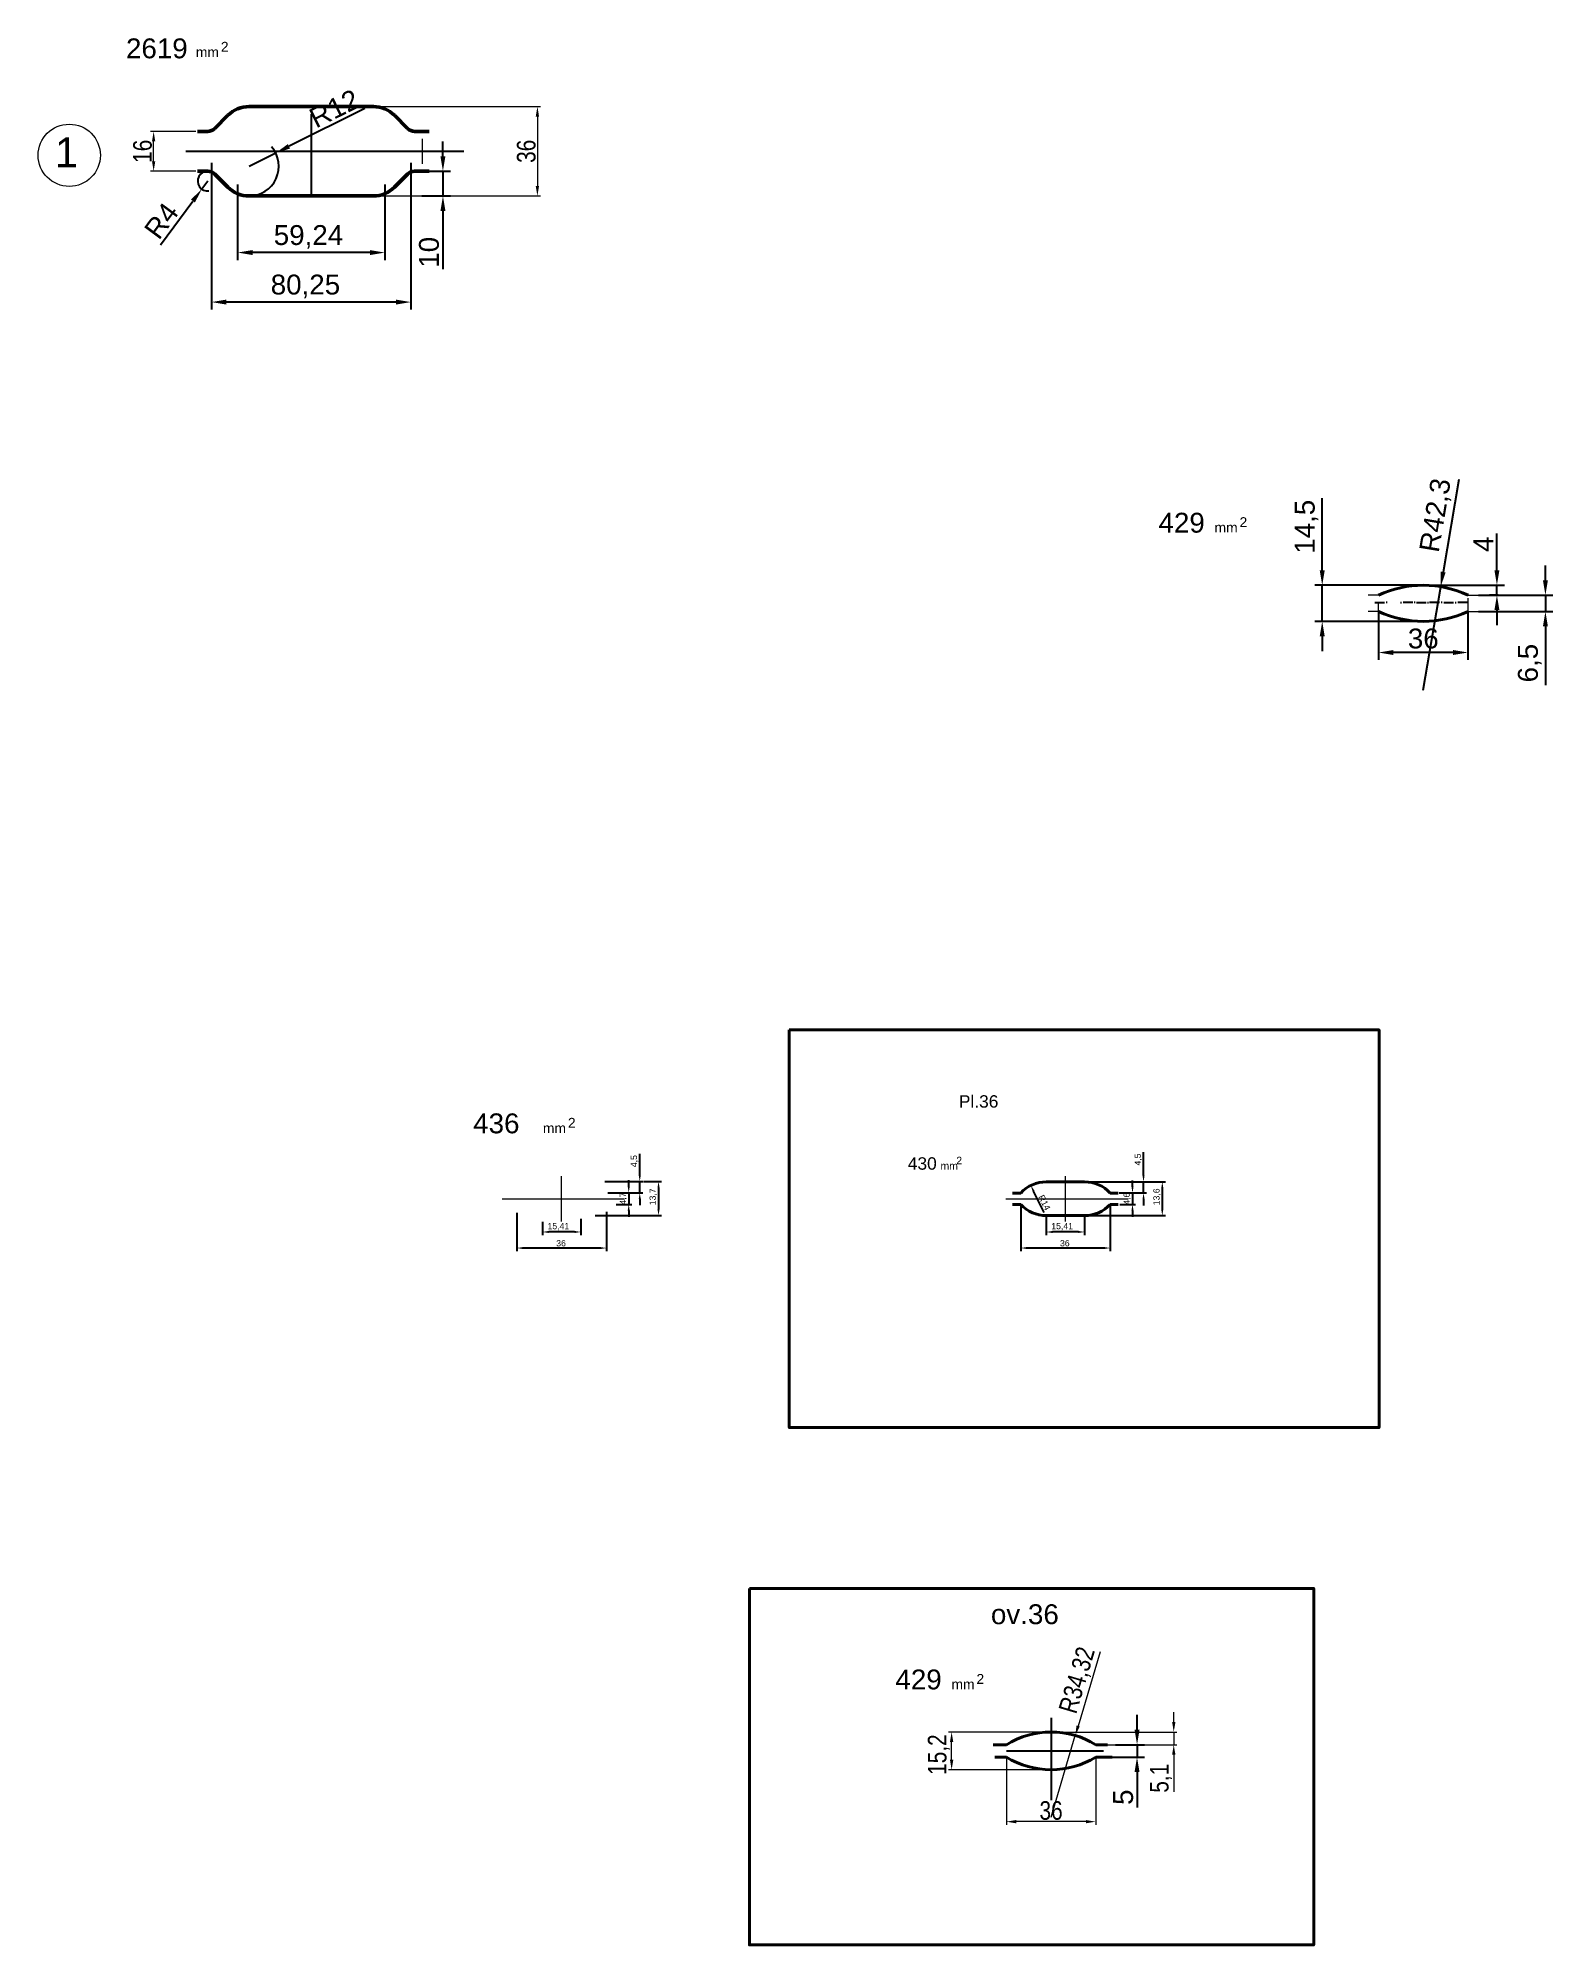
# Model space of a CAD drawing. Header units: millimetres. Extents: x 1526 to 31626, y -4643 to 9189.
# Drawn here: x 7624 to 8234, y 5536 to 6303 of the extents above; entities that cross this region are included whole.
import ezdxf

# ---------------------------------------------------------------- set-up
doc = ezdxf.new("R2010")
doc.units = ezdxf.units.MM
for name, color, linetype, lineweight in [('Main', 1, 'Continuous', 40), ('Quota', 3, 'Continuous', 40), ('контурная', 7, 'Continuous', 50), ('размерные', 7, 'Continuous', 25), ('тонкая', 7, 'Continuous', 20), ('тонкий', 7, 'Continuous', 20), ('图层1', 7, 'Continuous', 30), ('图层2', 1, 'Continuous', 13)]:
    doc.layers.add(name, color=color, linetype=linetype, lineweight=lineweight)
doc.layers.add('осевая', color=4, linetype='Continuous')
doc.styles.add('s1v4', font='arial.ttf', dxfattribs={"height": 4})
doc.styles.add('s2v4', font='arial.ttf', dxfattribs={"height": 8})
doc.styles.add('s3v2.5', font='arial.ttf', dxfattribs={"width": 0.8, "height": 7.5})
doc.styles.get("Standard").update_dxf_attribs({"font": 'arial.ttf'})
doc.dimstyles.new('ISO-25', dxfattribs={"dimtxt": 2.5, "dimasz": 2.5, "dimexe": 1.25, "dimexo": 0.625, "dimtad": 1, "dimtxsty": 'Standard', "dimcen": 2.5, "dimadec": 0, "dimazin": 0, "dimtfac": 1, "dimtmove": 0, "dimatfit": 3, "dimfxl": 1, "dimarcsym": 0})
doc.dimstyles.new('s2v4', dxfattribs={"dimtxt": 8, "dimasz": 6, "dimexe": 3, "dimexo": 0, "dimgap": 1.5, "dimtad": 1, "dimtxsty": 'Standard', "dimcen": 2.5, "dimadec": 0, "dimazin": 0, "dimtfac": 1, "dimtmove": 0, "dimatfit": 3, "dimfxl": 1, "dimarcsym": 0})
doc.dimstyles.new('s2v4$0', dxfattribs={"dimtxt": 8, "dimasz": 6, "dimexe": 3, "dimexo": 0, "dimgap": 1.5, "dimtad": 1, "dimtxsty": 'Standard', "dimcen": 2.5, "dimadec": 0, "dimazin": 0, "dimtfac": 1, "dimtmove": 0, "dimatfit": 3, "dimfxl": 1, "dimarcsym": 0})
doc.dimstyles.new('s3v2.5', dxfattribs={"dimtxt": 7.5, "dimasz": 4, "dimexe": 1.25, "dimexo": 0.625, "dimtad": 1, "dimtxsty": 's3v2.5', "dimcen": 1.5, "dimclrd": 6, "dimclre": 256, "dimclrt": 1, "dimadec": 0, "dimazin": 0, "dimtfac": 1, "dimtmove": 0, "dimatfit": 3, "dimfxl": 1, "dimlwd": -1, "dimlwe": -1, "dimarcsym": 0})

msp = doc.modelspace()

# ---------------------------------------------------------------- texts
at = {"layer": 'размерные', "style": 's2v4'}
msp.add_text('Pl.36', height=5, dxfattribs=at).set_placement((7994.6187, 5872.83846))
at = {"layer": 'тонкая'}
for s, height, style, p in [('2619', 8, 's2v4', (7659.28693, 6295.36646)), ('mm', 4, 's1v4', (7687.41125, 6295.83991)), ('2', 4, 's1v4', (7697.48121, 6297.98446)), ('429', 8, 's2v4', (8075.00191, 6104.36846)), ('mm', 4, 's1v4', (8097.55753, 6104.43075)), ('2', 4, 's1v4', (8107.6275, 6106.5753)), ('436', 8, 's2v4', (7799.07423, 5862.50789)), ('2', 4, 's1v4', (7837.2101, 5864.71473)), ('mm', 4, 's1v4', (7827.14013, 5862.57018)), ('430', 5, 's2v4', (7974.06534, 5847.85236)), ('2', 3, 's1v4', (7993.60275, 5850.05921)), ('mm', 3, 's1v4', (7987.2396, 5847.91466)), ('ov.36', 8, 's2v4', (8007.5336, 5664.86062)), ('429', 8, 's2v4', (7969.07892, 5638.59481)), ('2', 4, 's1v4', (8001.70451, 5640.80165)), ('mm', 4, 's1v4', (7991.63454, 5638.65711))]:
    msp.add_text(s, height=height, dxfattribs=dict(at, style=style)).set_placement(p)
at = {"layer": 'тонкий', "style": 's1v4'}
msp.add_text('1', height=12, dxfattribs=at).set_placement((7630.691, 6251.51678))

# ---------------------------------------------------------------- blocks, each defined once
blk = doc.blocks.new('*D915')
at = {"color": 0, "lineweight": -2, "transparency": 16777216}
for p, q in [((8064.53, 5840.97), (8064.53, 5843.47)), ((8059.42, 5838.47), (8065.78, 5838.47)), ((8064.53, 5838.47), (8064.53, 5833.87)), ((8059.42, 5833.87), (8065.78, 5833.87)), ((8064.53, 5831.37), (8064.53, 5828.87))]:
    blk.add_line(p, q, dxfattribs=at)
at = {"color": 0, "transparency": 16777216}
for points in [[(8064.11, 5840.97), (8064.95, 5840.97), (8064.53, 5838.47)], [(8064.11, 5831.37), (8064.95, 5831.37), (8064.53, 5833.87)]]:
    blk.add_solid(points, dxfattribs=at)
at = {"layer": 'Defpoints', "color": 0, "transparency": 16777216}
for p in [(8058.8, 5838.47), (8058.8, 5833.87), (8064.53, 5833.87)]:
    blk.add_point(p, dxfattribs=at)
at = {"color": 0, "lineweight": 13, "transparency": 16777216, "insert": (8062.4, 5836.17), "char_height": 2.5, "attachment_point": 5, "rotation": 90}
blk.add_mtext('4,6', dxfattribs=at)
blk = doc.blocks.new('*D913')
at = {"color": 0, "lineweight": -2, "transparency": 16777216}
for p, q in [((8068.98, 5845.47), (8068.98, 5854.91)), ((8045.24, 5842.97), (8070.23, 5842.97)), ((8068.98, 5838.47), (8068.98, 5842.97)), ((8059.21, 5838.47), (8070.23, 5838.47)), ((8068.98, 5835.97), (8068.98, 5833.47))]:
    blk.add_line(p, q, dxfattribs=at)
at = {"color": 0, "transparency": 16777216}
for points in [[(8068.56, 5845.47), (8069.4, 5845.47), (8068.98, 5842.97)], [(8068.56, 5835.97), (8069.4, 5835.97), (8068.98, 5838.47)]]:
    blk.add_solid(points, dxfattribs=at)
at = {"layer": 'Defpoints', "color": 0, "transparency": 16777216}
for p in [(8044.61, 5842.97), (8068.98, 5842.97), (8058.59, 5838.47)]:
    blk.add_point(p, dxfattribs=at)
at = {"color": 0, "lineweight": 13, "transparency": 16777216, "insert": (8066.86, 5851.95), "char_height": 2.5, "attachment_point": 5, "rotation": 90}
blk.add_mtext('4,5', dxfattribs=at)
blk = doc.blocks.new('*D914')
at = {"color": 0, "lineweight": -2, "transparency": 16777216}
for p, q in [((8070.33, 5842.97), (8077.78, 5842.97)), ((8076.53, 5840.47), (8076.53, 5831.87)), ((8045.42, 5829.37), (8077.78, 5829.37))]:
    blk.add_line(p, q, dxfattribs=at)
at = {"color": 0, "transparency": 16777216}
for points in [[(8076.11, 5840.47), (8076.95, 5840.47), (8076.53, 5842.97)], [(8076.11, 5831.87), (8076.95, 5831.87), (8076.53, 5829.37)]]:
    blk.add_solid(points, dxfattribs=at)
at = {"layer": 'Defpoints', "color": 0, "transparency": 16777216}
for p in [(8069.71, 5842.97), (8044.8, 5829.37), (8076.53, 5829.37)]:
    blk.add_point(p, dxfattribs=at)
at = {"color": 0, "lineweight": 13, "transparency": 16777216, "insert": (8074.4, 5836.92), "char_height": 2.5, "attachment_point": 5, "rotation": 90}
blk.add_mtext('13,6', dxfattribs=at)
blk = doc.blocks.new('*D916')
at = {"color": 0, "lineweight": -2, "transparency": 16777216}
for p, q in [((8029.83, 5828.74), (8029.83, 5821.52)), ((8045.24, 5828.74), (8045.24, 5821.52)), ((8042.74, 5822.77), (8032.33, 5822.77))]:
    blk.add_line(p, q, dxfattribs=at)
at = {"color": 0, "transparency": 16777216}
for points in [[(8032.33, 5823.19), (8032.33, 5822.36), (8029.83, 5822.77)], [(8042.74, 5823.19), (8042.74, 5822.36), (8045.24, 5822.77)]]:
    blk.add_solid(points, dxfattribs=at)
at = {"layer": 'Defpoints', "color": 0, "transparency": 16777216}
for p in [(8029.83, 5829.37), (8045.24, 5829.37), (8029.83, 5822.77)]:
    blk.add_point(p, dxfattribs=at)
at = {"color": 0, "lineweight": 13, "transparency": 16777216, "insert": (8036.21, 5824.9), "char_height": 2.5, "attachment_point": 5}
blk.add_mtext('15,41', dxfattribs=at)
blk = doc.blocks.new('*D917')
at = {"color": 0, "lineweight": -2, "transparency": 16777216}
for p, q in [((8019.53, 5833.24), (8019.53, 5815.06)), ((8055.54, 5833.24), (8055.54, 5815.06)), ((8053.04, 5816.31), (8022.03, 5816.31))]:
    blk.add_line(p, q, dxfattribs=at)
at = {"color": 0, "transparency": 16777216}
for points in [[(8022.03, 5816.72), (8022.03, 5815.89), (8019.53, 5816.31)], [(8053.04, 5816.72), (8053.04, 5815.89), (8055.54, 5816.31)]]:
    blk.add_solid(points, dxfattribs=at)
at = {"layer": 'Defpoints', "color": 0, "transparency": 16777216}
for p in [(8019.53, 5833.87), (8055.54, 5833.87), (8019.53, 5816.31)]:
    blk.add_point(p, dxfattribs=at)
at = {"color": 0, "lineweight": 13, "transparency": 16777216, "insert": (8037.29, 5818.21), "char_height": 2.5, "attachment_point": 5}
blk.add_mtext('36', dxfattribs=at)
blk = doc.blocks.new('*D918')
at = {"color": 0, "lineweight": -2, "transparency": 16777216}
blk.add_line((8029.02, 5830.57), (8024.69, 5839.27), dxfattribs=at)
at = {"color": 0, "transparency": 16777216}
blk.add_solid([(8025.07, 5839.45), (8024.32, 5839.08), (8023.58, 5841.5)], dxfattribs=at)
at = {"layer": 'Defpoints', "color": 0, "transparency": 16777216}
for p in [(8023.58, 5841.5), (8029.81, 5828.97)]:
    blk.add_point(p, dxfattribs=at)
at = {"color": 0, "lineweight": 13, "transparency": 16777216, "insert": (8029.1, 5834.63), "char_height": 2.5, "attachment_point": 5, "rotation": 296.42739}
blk.add_mtext('R14', dxfattribs=at)
blk = doc.blocks.new('*D961')
at = {"layer": 'Defpoints', "color": 0, "transparency": 16777216}
for p in [(8031.75, 5621.43), (8049.75, 5616.33), (8081.14, 5616.33)]:
    blk.add_point(p, dxfattribs=at)
at = {"layer": 'тонкая', "color": 6, "transparency": 16777216}
for p, q in [((8081.14, 5625.43), (8081.14, 5629.43)), ((8081.14, 5621.43), (8081.14, 5616.33)), ((8081.14, 5612.33), (8081.14, 5597.31))]:
    blk.add_line(p, q, dxfattribs=at)
at = {"layer": 'тонкая', "transparency": 16777216}
for p, q in [((8032.37, 5621.43), (8082.39, 5621.43)), ((8050.37, 5616.33), (8082.39, 5616.33))]:
    blk.add_line(p, q, dxfattribs=at)
at = {"layer": 'тонкая', "color": 6, "transparency": 16777216}
for points in [[(8080.48, 5625.43), (8081.81, 5625.43), (8081.14, 5621.43)], [(8080.48, 5612.33), (8081.81, 5612.33), (8081.14, 5616.33)]]:
    blk.add_solid(points, dxfattribs=at)
at = {"layer": 'тонкая', "color": 1, "transparency": 16777216, "insert": (8076.01, 5602.82), "char_height": 7.5, "attachment_point": 5, "rotation": 90, "style": 's3v2.5'}
blk.add_mtext('5,1', dxfattribs=at)
blk = doc.blocks.new('*D962')
at = {"layer": 'Defpoints', "color": 0, "transparency": 16777216}
for p in [(7991.71, 5621.43), (8031.75, 5621.43), (8031.75, 5606.23)]:
    blk.add_point(p, dxfattribs=at)
at = {"layer": 'тонкая', "transparency": 16777216}
for p, q in [((8031.12, 5621.43), (7990.46, 5621.43)), ((8031.12, 5606.23), (7990.46, 5606.23))]:
    blk.add_line(p, q, dxfattribs=at)
at = {"layer": 'тонкая', "color": 6, "transparency": 16777216}
blk.add_line((7991.71, 5610.23), (7991.71, 5617.43), dxfattribs=at)
for points in [[(7991.04, 5617.43), (7992.38, 5617.43), (7991.71, 5621.43)], [(7991.04, 5610.23), (7992.38, 5610.23), (7991.71, 5606.23)]]:
    blk.add_solid(points, dxfattribs=at)
at = {"layer": 'тонкая', "color": 1, "transparency": 16777216, "insert": (7986.58, 5612.33), "char_height": 7.5, "attachment_point": 5, "rotation": 90, "style": 's3v2.5'}
blk.add_mtext('15,2', dxfattribs=at)
blk = doc.blocks.new('*D963')
at = {"layer": 'Defpoints', "color": 0, "transparency": 16777216}
for p in [(8013.75, 5611.33), (8049.75, 5611.33), (8013.75, 5585.33)]:
    blk.add_point(p, dxfattribs=at)
at = {"layer": 'тонкая', "transparency": 16777216}
for p, q in [((8013.75, 5610.7), (8013.75, 5584.08)), ((8049.75, 5610.7), (8049.75, 5584.08))]:
    blk.add_line(p, q, dxfattribs=at)
at = {"layer": 'тонкая', "color": 6, "transparency": 16777216}
blk.add_line((8045.75, 5585.33), (8017.75, 5585.33), dxfattribs=at)
for points in [[(8017.75, 5585.99), (8017.75, 5584.66), (8013.75, 5585.33)], [(8045.75, 5585.99), (8045.75, 5584.66), (8049.75, 5585.33)]]:
    blk.add_solid(points, dxfattribs=at)
at = {"layer": 'тонкая', "color": 1, "transparency": 16777216, "insert": (8031.75, 5589.78), "char_height": 7.5, "attachment_point": 5, "style": 's3v2.5'}
blk.add_mtext('36', dxfattribs=at)
blk = doc.blocks.new('*D964')
at = {"layer": 'Defpoints', "color": 0, "transparency": 16777216}
for p in [(8041.5, 5620.01), (8031.75, 5587.11)]:
    blk.add_point(p, dxfattribs=at)
at = {"layer": 'тонкая', "color": 6, "transparency": 16777216}
for p, q in [((8051.5, 5653.74), (8042.64, 5623.85)), ((8031.75, 5587.11), (8041.5, 5620.01))]:
    blk.add_line(p, q, dxfattribs=at)
blk.add_solid([(8042, 5624.04), (8043.28, 5623.66), (8041.5, 5620.01)], dxfattribs=at)
at = {"layer": 'тонкая', "color": 1, "transparency": 16777216, "insert": (8042.72, 5642.17), "char_height": 7.5, "attachment_point": 5, "rotation": 73.48446, "style": 's3v2.5'}
blk.add_mtext('R34,32', dxfattribs=at)
blk = doc.blocks.new('*D965')
at = {"layer": 'Defpoints', "color": 0, "transparency": 16777216}
for p in [(8057.65, 5616.33), (8056.39, 5611.33), (8066.36, 5611.33)]:
    blk.add_point(p, dxfattribs=at)
at = {"layer": 'размерные', "color": 0, "lineweight": -2, "transparency": 16777216}
for p, q in [((8066.36, 5622.33), (8066.36, 5628.33)), ((8057.65, 5616.33), (8069.36, 5616.33)), ((8066.36, 5616.33), (8066.36, 5611.33)), ((8056.39, 5611.33), (8069.36, 5611.33)), ((8066.36, 5605.33), (8066.36, 5591.02))]:
    blk.add_line(p, q, dxfattribs=at)
at = {"layer": 'размерные', "color": 0, "transparency": 16777216}
for points in [[(8065.36, 5622.33), (8067.36, 5622.33), (8066.36, 5616.33)], [(8065.36, 5605.33), (8067.36, 5605.33), (8066.36, 5611.33)]]:
    blk.add_solid(points, dxfattribs=at)
at = {"layer": 'размерные', "color": 0, "transparency": 16777216, "insert": (8060.79, 5595.17), "char_height": 8, "attachment_point": 5, "rotation": 90}
blk.add_mtext('5', dxfattribs=at)
blk = doc.blocks.new('*D968')
at = {"color": 0, "lineweight": -2, "transparency": 16777216}
for p, q in [((7861.7, 5841.07), (7861.7, 5843.57)), ((7856, 5838.57), (7862.95, 5838.57)), ((7861.7, 5838.57), (7861.7, 5833.87)), ((7856.59, 5833.87), (7862.95, 5833.87)), ((7861.7, 5831.37), (7861.7, 5828.87))]:
    blk.add_line(p, q, dxfattribs=at)
at = {"color": 0, "transparency": 16777216}
for points in [[(7861.28, 5841.07), (7862.11, 5841.07), (7861.7, 5838.57)], [(7861.28, 5831.37), (7862.11, 5831.37), (7861.7, 5833.87)]]:
    blk.add_solid(points, dxfattribs=at)
at = {"layer": 'Defpoints', "color": 0, "transparency": 16777216}
for p in [(7855.38, 5838.57), (7855.97, 5833.87), (7861.7, 5833.87)]:
    blk.add_point(p, dxfattribs=at)
at = {"color": 0, "lineweight": 13, "transparency": 16777216, "insert": (7859.58, 5836.22), "char_height": 2.5, "attachment_point": 5, "rotation": 90}
blk.add_mtext('4,7', dxfattribs=at)
blk = doc.blocks.new('*D966')
at = {"color": 0, "lineweight": -2, "transparency": 16777216}
for p, q in [((7866.15, 5845.57), (7866.15, 5854.26)), ((7852.14, 5843.07), (7867.4, 5843.07)), ((7866.15, 5838.57), (7866.15, 5843.07)), ((7853.33, 5838.57), (7867.4, 5838.57)), ((7866.15, 5836.07), (7866.15, 5833.57))]:
    blk.add_line(p, q, dxfattribs=at)
at = {"color": 0, "transparency": 16777216}
for points in [[(7865.73, 5845.57), (7866.56, 5845.57), (7866.15, 5843.07)], [(7865.73, 5836.07), (7866.56, 5836.07), (7866.15, 5838.57)]]:
    blk.add_solid(points, dxfattribs=at)
at = {"layer": 'Defpoints', "color": 0, "transparency": 16777216}
for p in [(7851.51, 5843.07), (7866.15, 5843.07), (7852.7, 5838.57)]:
    blk.add_point(p, dxfattribs=at)
at = {"color": 0, "lineweight": 13, "transparency": 16777216, "insert": (7864.03, 5851.3), "char_height": 2.5, "attachment_point": 5, "rotation": 90}
blk.add_mtext('4,5', dxfattribs=at)
blk = doc.blocks.new('*D967')
at = {"color": 0, "lineweight": -2, "transparency": 16777216}
for p, q in [((7867.64, 5843.07), (7874.95, 5843.07)), ((7873.7, 5840.57), (7873.7, 5831.87)), ((7848.23, 5829.37), (7874.95, 5829.37))]:
    blk.add_line(p, q, dxfattribs=at)
at = {"color": 0, "transparency": 16777216}
for points in [[(7873.28, 5840.57), (7874.12, 5840.57), (7873.7, 5843.07)], [(7873.28, 5831.87), (7874.12, 5831.87), (7873.7, 5829.37)]]:
    blk.add_solid(points, dxfattribs=at)
at = {"layer": 'Defpoints', "color": 0, "transparency": 16777216}
for p in [(7867.02, 5843.07), (7847.6, 5829.37), (7873.7, 5829.37)]:
    blk.add_point(p, dxfattribs=at)
at = {"color": 0, "lineweight": 13, "transparency": 16777216, "insert": (7871.57, 5836.92), "char_height": 2.5, "attachment_point": 5, "rotation": 90}
blk.add_mtext('13,7', dxfattribs=at)
blk = doc.blocks.new('*D969')
at = {"color": 0, "lineweight": -2, "transparency": 16777216}
for p, q in [((7842.4, 5828.12), (7842.4, 5821.52)), ((7826.99, 5826.81), (7826.99, 5821.52)), ((7839.9, 5822.77), (7829.49, 5822.77))]:
    blk.add_line(p, q, dxfattribs=at)
at = {"color": 0, "transparency": 16777216}
for points in [[(7829.49, 5823.19), (7829.49, 5822.36), (7826.99, 5822.77)], [(7839.9, 5823.19), (7839.9, 5822.36), (7842.4, 5822.77)]]:
    blk.add_solid(points, dxfattribs=at)
at = {"layer": 'Defpoints', "color": 0, "transparency": 16777216}
for p in [(7826.99, 5827.44), (7842.4, 5828.74), (7826.99, 5822.77)]:
    blk.add_point(p, dxfattribs=at)
at = {"color": 0, "lineweight": 13, "transparency": 16777216, "insert": (7833.38, 5824.9), "char_height": 2.5, "attachment_point": 5}
blk.add_mtext('15,41', dxfattribs=at)
blk = doc.blocks.new('*D970')
at = {"color": 0, "lineweight": -2, "transparency": 16777216}
for p, q in [((7816.7, 5830.53), (7816.7, 5815.06)), ((7852.7, 5830.93), (7852.7, 5815.06)), ((7850.2, 5816.31), (7819.2, 5816.31))]:
    blk.add_line(p, q, dxfattribs=at)
at = {"color": 0, "transparency": 16777216}
for points in [[(7819.2, 5816.72), (7819.2, 5815.89), (7816.7, 5816.31)], [(7850.2, 5816.72), (7850.2, 5815.89), (7852.7, 5816.31)]]:
    blk.add_solid(points, dxfattribs=at)
at = {"layer": 'Defpoints', "color": 0, "transparency": 16777216}
for p in [(7816.7, 5831.16), (7852.7, 5831.55), (7816.7, 5816.31)]:
    blk.add_point(p, dxfattribs=at)
at = {"color": 0, "lineweight": 13, "transparency": 16777216, "insert": (7834.46, 5818.21), "char_height": 2.5, "attachment_point": 5}
blk.add_mtext('36', dxfattribs=at)
blk = doc.blocks.new('*D608')
at = {"layer": 'Defpoints', "color": 0, "transparency": 16777216}
for p in [(7693.72, 6253.32), (7773.98, 6253.32), (7693.72, 6197.21)]:
    blk.add_point(p, dxfattribs=at)
at = {"layer": 'тонкий', "color": 0, "lineweight": -2, "transparency": 16777216}
for p, q in [((7693.72, 6253.32), (7693.72, 6194.21)), ((7773.98, 6253.32), (7773.98, 6194.21)), ((7767.98, 6197.21), (7699.72, 6197.21))]:
    blk.add_line(p, q, dxfattribs=at)
at = {"layer": 'тонкий', "color": 0, "transparency": 16777216}
for points in [[(7699.72, 6198.21), (7699.72, 6196.21), (7693.72, 6197.21)], [(7767.98, 6198.21), (7767.98, 6196.21), (7773.98, 6197.21)]]:
    blk.add_solid(points, dxfattribs=at)
at = {"layer": 'тонкий', "color": 0, "transparency": 16777216, "insert": (7731.54, 6203.52), "char_height": 8, "attachment_point": 5}
blk.add_mtext('80,25', dxfattribs=at)
blk = doc.blocks.new('*D609')
at = {"layer": 'Defpoints', "color": 0, "transparency": 16777216}
for p in [(7704.23, 6244.54), (7763.47, 6244.54), (7704.23, 6217.14)]:
    blk.add_point(p, dxfattribs=at)
at = {"layer": 'тонкий', "color": 0, "lineweight": -2, "transparency": 16777216}
for p, q in [((7704.23, 6244.54), (7704.23, 6214.14)), ((7763.47, 6244.54), (7763.47, 6214.14)), ((7757.47, 6217.14), (7710.23, 6217.14))]:
    blk.add_line(p, q, dxfattribs=at)
at = {"layer": 'тонкий', "color": 0, "transparency": 16777216}
for points in [[(7710.23, 6218.14), (7710.23, 6216.14), (7704.23, 6217.14)], [(7757.47, 6218.14), (7757.47, 6216.14), (7763.47, 6217.14)]]:
    blk.add_solid(points, dxfattribs=at)
at = {"layer": 'тонкий', "color": 0, "transparency": 16777216, "insert": (7732.76, 6223.45), "char_height": 8, "attachment_point": 5}
blk.add_mtext('59,24', dxfattribs=at)
blk = doc.blocks.new('*D610')
at = {"layer": 'Defpoints', "color": 0, "transparency": 16777216}
for p in [(7781.42, 6249.92), (7786.9, 6249.92), (7778.42, 6239.92)]:
    blk.add_point(p, dxfattribs=at)
at = {"layer": 'тонкий', "color": 0, "lineweight": -2, "transparency": 16777216}
for p, q in [((7786.9, 6255.92), (7786.9, 6261.92)), ((7781.42, 6249.92), (7789.9, 6249.92)), ((7786.9, 6249.92), (7786.9, 6239.92)), ((7778.42, 6239.92), (7789.9, 6239.92)), ((7786.9, 6233.92), (7786.9, 6210.41))]:
    blk.add_line(p, q, dxfattribs=at)
at = {"layer": 'тонкий', "color": 0, "transparency": 16777216}
for points in [[(7785.9, 6255.92), (7787.9, 6255.92), (7786.9, 6249.92)], [(7785.9, 6233.92), (7787.9, 6233.92), (7786.9, 6239.92)]]:
    blk.add_solid(points, dxfattribs=at)
at = {"layer": 'тонкий', "color": 0, "transparency": 16777216, "insert": (7781.32, 6217.25), "char_height": 8, "attachment_point": 5, "rotation": 90}
blk.add_mtext('10', dxfattribs=at)
blk = doc.blocks.new('*D611')
at = {"layer": 'Defpoints', "color": 0, "transparency": 16777216}
for p in [(7708.82, 6251.92), (7719.57, 6257.26)]:
    blk.add_point(p, dxfattribs=at)
at = {"layer": 'тонкий', "color": 0, "lineweight": -2, "transparency": 16777216}
for p, q in [((7755.49, 6275.12), (7724.94, 6259.93)), ((7708.82, 6251.92), (7719.57, 6257.26))]:
    blk.add_line(p, q, dxfattribs=at)
blk.add_arc((7708.82, 6251.92), 12, 270, 40.75536, dxfattribs=at)
at = {"layer": 'тонкий', "color": 0, "transparency": 16777216}
blk.add_solid([(7724.49, 6260.83), (7725.39, 6259.04), (7719.57, 6257.26)], dxfattribs=at)
at = {"layer": 'тонкий', "color": 0, "transparency": 16777216, "insert": (7743.17, 6275.16), "char_height": 8, "attachment_point": 5, "rotation": 26.43141}
blk.add_mtext('R12', dxfattribs=at)
blk = doc.blocks.new('*D612')
at = {"layer": 'Defpoints', "color": 0, "transparency": 16777216}
for p in [(7689.82, 6242.71), (7692.19, 6245.92)]:
    blk.add_point(p, dxfattribs=at)
at = {"layer": 'тонкий', "color": 0, "lineweight": -2, "transparency": 16777216}
for p, q in [((7692.19, 6245.92), (7689.82, 6242.71)), ((7673.25, 6220.3), (7686.25, 6237.88))]:
    blk.add_line(p, q, dxfattribs=at)
blk.add_arc((7692.19, 6245.92), 4, 90, 276.48939, dxfattribs=at)
at = {"layer": 'тонкий', "color": 0, "transparency": 16777216}
blk.add_solid([(7685.44, 6238.48), (7687.05, 6237.29), (7689.82, 6242.71)], dxfattribs=at)
at = {"layer": 'тонкий', "color": 0, "transparency": 16777216, "insert": (7673.54, 6229.95), "char_height": 8, "attachment_point": 5, "rotation": 53.51756}
blk.add_mtext('R4', dxfattribs=at)
blk = doc.blocks.new('*D613')
at = {"layer": 'Defpoints', "color": 0, "transparency": 16777216}
for p in [(7757.41, 6275.92), (7753.48, 6239.92), (7824.94, 6239.92)]:
    blk.add_point(p, dxfattribs=at)
at = {"layer": 'тонкая', "transparency": 16777216}
for p, q in [((7758.03, 6275.92), (7826.19, 6275.92)), ((7754.11, 6239.92), (7826.19, 6239.92))]:
    blk.add_line(p, q, dxfattribs=at)
at = {"layer": 'тонкая', "color": 6, "transparency": 16777216}
blk.add_line((7824.94, 6271.92), (7824.94, 6243.92), dxfattribs=at)
for points in [[(7824.27, 6271.92), (7825.6, 6271.92), (7824.94, 6275.92)], [(7824.27, 6243.92), (7825.6, 6243.92), (7824.94, 6239.92)]]:
    blk.add_solid(points, dxfattribs=at)
at = {"layer": 'тонкая', "color": 1, "transparency": 16777216, "insert": (7820.48, 6257.92), "char_height": 7.5, "attachment_point": 5, "rotation": 90, "style": 's3v2.5'}
blk.add_mtext('36', dxfattribs=at)
blk = doc.blocks.new('*D614')
at = {"layer": 'Defpoints', "color": 0, "transparency": 16777216}
for p in [(7670.42, 6265.92), (7688.08, 6265.92), (7688.08, 6249.92)]:
    blk.add_point(p, dxfattribs=at)
at = {"layer": 'тонкая', "transparency": 16777216}
for p, q in [((7687.46, 6265.92), (7669.17, 6265.92)), ((7687.46, 6249.92), (7669.17, 6249.92))]:
    blk.add_line(p, q, dxfattribs=at)
at = {"layer": 'тонкая', "color": 6, "transparency": 16777216}
blk.add_line((7670.42, 6253.92), (7670.42, 6261.92), dxfattribs=at)
for points in [[(7669.75, 6261.92), (7671.09, 6261.92), (7670.42, 6265.92)], [(7669.75, 6253.92), (7671.09, 6253.92), (7670.42, 6249.92)]]:
    blk.add_solid(points, dxfattribs=at)
at = {"layer": 'тонкая', "color": 1, "transparency": 16777216, "insert": (7665.97, 6257.92), "char_height": 7.5, "attachment_point": 5, "rotation": 90, "style": 's3v2.5'}
blk.add_mtext('16', dxfattribs=at)
blk = doc.blocks.new('*D615')
at = {"layer": 'Defpoints', "color": 0, "transparency": 16777216}
for p in [(8203.85, 6079.16), (8203.85, 6072.66), (8230.78, 6072.66)]:
    blk.add_point(p, dxfattribs=at)
at = {"layer": 'тонкий', "color": 0, "lineweight": -2, "transparency": 16777216}
for p, q in [((8230.78, 6085.16), (8230.78, 6091.16)), ((8203.85, 6079.16), (8233.78, 6079.16)), ((8230.78, 6079.16), (8230.78, 6072.66)), ((8203.85, 6072.66), (8233.78, 6072.66)), ((8230.78, 6066.66), (8230.78, 6042.99))]:
    blk.add_line(p, q, dxfattribs=at)
at = {"layer": 'тонкий', "color": 0, "transparency": 16777216}
for points in [[(8229.78, 6085.16), (8231.78, 6085.16), (8230.78, 6079.16)], [(8229.78, 6066.66), (8231.78, 6066.66), (8230.78, 6072.66)]]:
    blk.add_solid(points, dxfattribs=at)
at = {"layer": 'тонкий', "color": 0, "transparency": 16777216, "insert": (8224.47, 6051.83), "char_height": 8, "attachment_point": 5, "rotation": 90}
blk.add_mtext('6,5', dxfattribs=at)
blk = doc.blocks.new('*D617')
at = {"layer": 'Defpoints', "color": 0, "transparency": 16777216}
for p in [(8163.61, 6072.5), (8199.61, 6072.5), (8163.61, 6056.1)]:
    blk.add_point(p, dxfattribs=at)
at = {"layer": 'тонкий', "color": 0, "lineweight": -2, "transparency": 16777216}
for p, q in [((8163.61, 6072.5), (8163.61, 6053.1)), ((8199.61, 6072.5), (8199.61, 6053.1)), ((8193.61, 6056.1), (8169.61, 6056.1))]:
    blk.add_line(p, q, dxfattribs=at)
at = {"layer": 'тонкий', "color": 0, "transparency": 16777216}
for points in [[(8169.61, 6057.1), (8169.61, 6055.1), (8163.61, 6056.1)], [(8193.61, 6057.1), (8193.61, 6055.1), (8199.61, 6056.1)]]:
    blk.add_solid(points, dxfattribs=at)
at = {"layer": 'тонкий', "color": 0, "transparency": 16777216, "insert": (8181.61, 6061.69), "char_height": 8, "attachment_point": 5}
blk.add_mtext('36', dxfattribs=at)
blk = doc.blocks.new('*D618')
at = {"layer": 'Defpoints', "color": 0, "transparency": 16777216}
for p in [(8140.92, 6083.18), (8181.61, 6083.18), (8181.61, 6068.64)]:
    blk.add_point(p, dxfattribs=at)
at = {"layer": 'тонкий', "color": 0, "lineweight": -2, "transparency": 16777216}
for p, q in [((8140.92, 6089.18), (8140.92, 6118.27)), ((8181.61, 6083.18), (8137.92, 6083.18)), ((8140.92, 6068.64), (8140.92, 6083.18)), ((8181.61, 6068.64), (8137.92, 6068.64)), ((8140.92, 6062.64), (8140.92, 6056.64))]:
    blk.add_line(p, q, dxfattribs=at)
at = {"layer": 'тонкий', "color": 0, "transparency": 16777216}
for points in [[(8139.92, 6089.18), (8141.92, 6089.18), (8140.92, 6083.18)], [(8139.92, 6062.64), (8141.92, 6062.64), (8140.92, 6068.64)]]:
    blk.add_solid(points, dxfattribs=at)
at = {"layer": 'тонкий', "color": 0, "transparency": 16777216, "insert": (8134.62, 6106.72), "char_height": 8, "attachment_point": 5, "rotation": 90}
blk.add_mtext('14,5', dxfattribs=at)
blk = doc.blocks.new('*D616')
at = {"layer": 'Defpoints', "color": 0, "transparency": 16777216}
for p in [(8188.62, 6082.6), (8181.61, 6040.88)]:
    blk.add_point(p, dxfattribs=at)
at = {"layer": 'тонкий', "color": 0, "lineweight": -2, "transparency": 16777216}
for p, q in [((8195.86, 6125.73), (8189.61, 6088.51)), ((8181.61, 6040.88), (8188.62, 6082.6))]:
    blk.add_line(p, q, dxfattribs=at)
at = {"layer": 'тонкий', "color": 0, "transparency": 16777216}
blk.add_solid([(8188.62, 6088.68), (8190.6, 6088.35), (8188.62, 6082.6)], dxfattribs=at)
at = {"layer": 'тонкий', "color": 0, "transparency": 16777216, "insert": (8187.03, 6111.27), "char_height": 8, "attachment_point": 5, "rotation": 80.47089}
blk.add_mtext('R42,3', dxfattribs=at)
blk = doc.blocks.new('*D647')
at = {"layer": 'Defpoints', "color": 0, "transparency": 16777216}
for p in [(8181.61, 6083.18), (8211.26, 6079.16), (8211.72, 6079.16)]:
    blk.add_point(p, dxfattribs=at)
at = {"layer": 'тонкий', "color": 0, "lineweight": -2, "transparency": 16777216}
for p, q in [((8211.26, 6089.18), (8211.26, 6103.96)), ((8181.61, 6083.18), (8214.26, 6083.18)), ((8211.26, 6079.16), (8211.26, 6083.18)), ((8211.72, 6079.16), (8208.26, 6079.16)), ((8211.26, 6073.16), (8211.26, 6067.16))]:
    blk.add_line(p, q, dxfattribs=at)
at = {"layer": 'тонкий', "color": 0, "transparency": 16777216}
for points in [[(8210.26, 6089.18), (8212.26, 6089.18), (8211.26, 6083.18)], [(8210.26, 6073.16), (8212.26, 6073.16), (8211.26, 6079.16)]]:
    blk.add_solid(points, dxfattribs=at)
at = {"layer": 'тонкий', "color": 0, "transparency": 16777216, "insert": (8205.76, 6099.69), "char_height": 8, "attachment_point": 5, "rotation": 90}
blk.add_mtext('4', dxfattribs=at)

# ---------------------------------------------------------------- dimensions: what is measured, and where the dimension line sits
at = {"lineweight": 13}
for base, p1, p2, picture, middle in [((7866.14775, 5843.06698), (7852.70319, 5838.56698), (7851.51369, 5843.06698), '*D966', (7866.14775, 5851.30031)), ((8068.97986, 5842.96698), (8058.58954, 5838.46698), (8044.61296, 5842.96698), '*D913', (8068.97986, 5851.94859)), ((7873.69889, 5829.36698), (7867.01821, 5843.06698), (7847.60179, 5829.36698), '*D967', (7873.69889, 5836.92056)), ((7861.69796, 5833.86698), (7855.3799, 5838.56698), (7855.96732, 5833.86698), '*D968', (7861.69796, 5836.21698)), ((8076.531, 5829.36698), (8069.70861, 5842.96698), (8044.79884, 5829.36698), '*D914', (8076.531, 5836.92056)), ((8064.53007, 5833.86698), (8058.79943, 5838.46698), (8058.79943, 5833.86698), '*D915', (8064.53007, 5836.16698))]:
    dim = msp.add_linear_dim(base=base, p1=p1, p2=p2, angle=90, dimstyle='ISO-25', dxfattribs=at)
    dim.commit()
    dim.dimension.update_dxf_attribs({"geometry": picture, "text_midpoint": middle, "dimtype": 160})
dim = msp.add_radius_dim(center=(8029.81182, 5828.96698), mpoint=(8023.58094, 5841.50396), dimstyle='ISO-25', dxfattribs=at)
dim.commit()
dim.dimension.update_dxf_attribs({"geometry": '*D918', "text_midpoint": (8027.41149, 5833.79662), "dimtype": 164})
for base, p1, p2, picture, middle in [((7816.69623, 5816.30627), (7852.70319, 5831.55228), (7816.69623, 5831.15511), '*D970', (7834.4599, 5816.30627)), ((8019.52834, 5816.30627), (8055.5353, 5833.86698), (8019.52834, 5833.86698), '*D917', (8037.29201, 5816.30627))]:
    dim = msp.add_linear_dim(base=base, p1=p1, p2=p2, dimstyle='ISO-25', override={"dimdec": 0}, dxfattribs=at)
    dim.commit()
    dim.dimension.update_dxf_attribs({"geometry": picture, "text_midpoint": middle, "dimtype": 160})
for base, p1, p2, picture, middle in [((7826.99471, 5822.7735), (7842.40471, 5828.74198), (7826.99471, 5827.43537), '*D969', (7833.38117, 5822.7735)), ((8029.82682, 5822.7735), (8045.23682, 5829.36698), (8029.82682, 5829.36698), '*D916', (8036.21328, 5822.7735))]:
    dim = msp.add_linear_dim(base=base, p1=p1, p2=p2, dimstyle='ISO-25', dxfattribs=at)
    dim.commit()
    dim.dimension.update_dxf_attribs({"geometry": picture, "text_midpoint": middle, "dimtype": 160})
at = {"layer": 'размерные'}
dim = msp.add_linear_dim(base=(8066.36296, 5611.32654), p1=(8057.64723, 5616.32654), p2=(8056.38945, 5611.32654), angle=90, dimstyle='s2v4$0', dxfattribs=at)
dim.commit()
dim.dimension.update_dxf_attribs({"geometry": '*D965', "text_midpoint": (8060.79475, 5595.17443)})
at = {"layer": 'тонкая'}
for base, p1, p2, picture, middle in [((7824.93694, 6239.92229), (7757.40972, 6275.92229), (7753.48228, 6239.92229), '*D613', (7820.48009, 6257.92229)), ((7670.4211, 6265.92229), (7688.08121, 6249.92229), (7688.08121, 6265.92229), '*D614', (7665.9668, 6257.92229)), ((8081.14306, 5616.32654), (8031.74889, 5621.42634), (8049.74889, 5616.32654), '*D961', (8076.01089, 5602.81887))]:
    dim = msp.add_linear_dim(base=base, p1=p1, p2=p2, angle=90, dimstyle='s3v2.5', dxfattribs=at)
    dim.commit()
    dim.dimension.update_dxf_attribs({"geometry": picture, "text_midpoint": middle})
dim = msp.add_radius_dim(center=(8031.74889, 5587.11047), mpoint=(8041.50404, 5620.01056), dimstyle='s3v2.5', dxfattribs=at)
dim.commit()
dim.dimension.update_dxf_attribs({"geometry": '*D964', "text_midpoint": (8042.7208, 5642.16766)})
dim = msp.add_linear_dim(base=(7991.70904, 5621.42634), p1=(8031.74889, 5606.22675), p2=(8031.74889, 5621.42634), angle=90, dimstyle='s3v2.5', dxfattribs=at)
dim.commit()
dim.dimension.update_dxf_attribs({"geometry": '*D962', "text_midpoint": (7991.70904, 5612.32723), "dimtype": 160})
dim = msp.add_linear_dim(base=(8013.74889, 5585.32747), p1=(8049.74889, 5611.32654), p2=(8013.74889, 5611.32654), dimstyle='s3v2.5', dxfattribs=at)
dim.commit()
dim.dimension.update_dxf_attribs({"geometry": '*D963', "text_midpoint": (8031.74889, 5589.78432)})
at = {"layer": 'тонкий'}
dim = msp.add_radius_dim(center=(7708.82154, 6251.92229), mpoint=(7719.56715, 6257.26381), dimstyle='s2v4', dxfattribs=at)
dim.commit()
dim.dimension.update_dxf_attribs({"geometry": '*D611', "text_midpoint": (7745.62775, 6270.21822), "dimtype": 164})
dim = msp.add_linear_dim(base=(7786.90037, 6249.92229), p1=(7778.42197, 6239.92229), p2=(7781.41745, 6249.92229), angle=90, dimstyle='s2v4', dxfattribs=at)
dim.commit()
dim.dimension.update_dxf_attribs({"geometry": '*D610', "text_midpoint": (7786.90037, 6217.24664), "dimtype": 160})
dim = msp.add_radius_dim(center=(7692.19412, 6245.92229), mpoint=(7689.81581, 6242.70614), dimstyle='s2v4', dxfattribs=at)
dim.commit()
dim.dimension.update_dxf_attribs({"geometry": '*D612', "text_midpoint": (7673.54141, 6229.94872)})
for base, p1, p2, picture, middle in [((7693.72485, 6197.21107), (7773.97709, 6253.31781), (7693.72485, 6253.31781), '*D608', (7731.53747, 6197.21107)), ((7704.22933, 6217.13866), (7763.47261, 6244.53574), (7704.22933, 6244.53574), '*D609', (7732.75864, 6217.13866))]:
    dim = msp.add_linear_dim(base=base, p1=p1, p2=p2, dimstyle='s2v4', dxfattribs=at)
    dim.commit()
    dim.dimension.update_dxf_attribs({"geometry": picture, "text_midpoint": middle, "dimtype": 160})
dim = msp.add_radius_dim(center=(8181.61356, 6040.88273), mpoint=(8188.616, 6082.5975), dimstyle='s2v4', override={"dimdec": 1}, dxfattribs=at)
dim.commit()
dim.dimension.update_dxf_attribs({"geometry": '*D616', "text_midpoint": (8193.25433, 6110.22882), "dimtype": 164})
for base, p1, p2, picture, middle in [((8140.92304, 6083.18115), (8181.61356, 6068.63903), (8181.61356, 6083.18115), '*D618', (8134.6154, 6106.72481)), ((8230.7804, 6072.66009), (8203.84639, 6079.16009), (8203.84639, 6072.66009), '*D615', (8224.47276, 6051.82585))]:
    dim = msp.add_linear_dim(base=base, p1=p1, p2=p2, angle=90, dimstyle='s2v4', override={"dimdec": 1}, dxfattribs=at)
    dim.commit()
    dim.dimension.update_dxf_attribs({"geometry": picture, "text_midpoint": middle})
dim = msp.add_linear_dim(base=(8211.25598, 6079.16009), p1=(8181.61356, 6083.18115), p2=(8211.72434, 6079.16009), angle=90, dimstyle='s2v4', override={"dimdec": 1}, dxfattribs=at)
dim.commit()
dim.dimension.update_dxf_attribs({"geometry": '*D647', "text_midpoint": (8211.25598, 6099.68883), "dimtype": 160})
dim = msp.add_linear_dim(base=(8163.61356, 6056.10236), p1=(8199.61356, 6072.50298), p2=(8163.61356, 6072.50298), dimstyle='s2v4', override={"dimdec": 1}, dxfattribs=at)
dim.commit()
dim.dimension.update_dxf_attribs({"geometry": '*D617', "text_midpoint": (8181.61356, 6061.68968)})

# ---------------------------------------------------------------- linework, layer by layer
at = {"color": 3, "linetype": 'ByBlock'}
for p, q in [((8162.05495, 6076.26009), (8166.0081, 6076.26009)), ((8167.0808, 6076.26009), (8166.70805, 6076.26009)), ((8172.4023, 6076.26009), (8172.77505, 6076.26009)), ((8177.42815, 6076.26009), (8173.475, 6076.26009)), ((8178.30659, 6076.26009), (8177.93385, 6076.26009)), ((8178.81228, 6076.26009), (8182.76543, 6076.26009)), ((8183.27113, 6076.26009), (8183.64387, 6076.26009)), ((8188.10272, 6076.26009), (8184.14957, 6076.26009)), ((8189.17541, 6076.26009), (8188.80267, 6076.26009)), ((8189.85959, 6076.26009), (8193.81274, 6076.26009)), ((8194.49692, 6076.26009), (8194.86967, 6076.26009)), ((8199.507, 6076.26009), (8195.55385, 6076.26009))]:
    msp.add_line(p, q, dxfattribs=at)
at = {"layer": 'Main'}
for centre, start, end in [((8181.61356, 6040.88273), 64.81465597, 115.18534403), ((8181.61356, 6110.93745), 244.81465597, 295.18534403)]:
    msp.add_arc(centre, 42.29842, start, end, dxfattribs=at)
at = {"layer": 'Quota'}
for points in [[(7926.3074, 5904.13109), (8163.84683, 5904.13109), (8163.84683, 5744.03445), (7926.3074, 5744.03445)], [(7910.29364, 5679.22639), (8137.50705, 5679.22639), (8137.50705, 5535.72207), (7910.29364, 5535.72207)]]:
    msp.add_lwpolyline(points, close=True, dxfattribs=at)
at = {"layer": 'контурная'}
for p, q in [((7708.82154, 6275.92229), (7758.88041, 6275.92229)), ((7692.19412, 6265.92229), (7688.08121, 6265.92229)), ((7700.33625, 6272.40757), (7695.02255, 6267.09387)), ((7767.36569, 6272.40757), (7772.6794, 6267.09387)), ((7775.50783, 6265.92229), (7781.41745, 6265.92229)), ((7692.19412, 6249.92229), (7688.08121, 6249.92229)), ((7775.50783, 6249.92229), (7781.41745, 6249.92229)), ((7700.33625, 6243.43701), (7695.02255, 6248.75072)), ((7767.36569, 6243.43701), (7772.6794, 6248.75072)), ((7708.82154, 6239.92229), (7758.88041, 6239.92229))]:
    msp.add_line(p, q, dxfattribs=at)
for centre, radius, start, end in [((7708.82154, 6263.92229), 12, 90, 135), ((7758.88041, 6263.92229), 12, 45, 90), ((7692.19412, 6269.92229), 4, 270, 315), ((7775.50783, 6269.92229), 4, 225, 270), ((7692.19412, 6245.92229), 4, 45, 90), ((7775.50783, 6245.92229), 4, 90, 135), ((7708.82154, 6251.92229), 12, 225, 270), ((7758.88041, 6251.92229), 12, 270, 315)]:
    msp.add_arc(centre, radius, start, end, dxfattribs=at)
at = {"layer": 'осевая'}
for p, q in [((7733.85097, 6272.92229), (7733.85097, 6239.81545)), ((7683.33781, 6257.92229), (7795.30586, 6257.92229)), ((8031.74889, 5627.17271), (8031.74889, 5594.04303)), ((8013.74889, 5613.82654), (8052.86454, 5613.82654))]:
    msp.add_line(p, q, dxfattribs=at)
at = {"layer": 'тонкая'}
for p, q in [((7778.6794, 6252.92229), (7778.6794, 6262.92229)), ((8163.61356, 6079.16009), (8159.38072, 6079.16009)), ((8163.61356, 6072.66009), (8163.61356, 6076.26009)), ((8199.61356, 6079.16009), (8203.84639, 6079.16009)), ((8199.61356, 6072.31009), (8199.61356, 6077.96533)), ((8163.61356, 6072.66009), (8159.38072, 6072.66009)), ((8199.61356, 6072.66009), (8203.84639, 6072.66009)), ((8049.74889, 5616.32654), (8059.22556, 5616.32654))]:
    msp.add_line(p, q, dxfattribs=at)
msp.add_circle((7636.45257, 6256.30904), 12.53226, dxfattribs=at)
at = {"layer": '图层1', "lineweight": 40}
for p, q in [((8037.53182, 5842.96698), (8029.82682, 5842.96698)), ((8037.53182, 5842.96698), (8045.23682, 5842.96698)), ((8019.52834, 5838.46698), (8016.26421, 5838.46698)), ((8055.5353, 5838.46698), (8058.79943, 5838.46698)), ((8019.52834, 5833.86698), (8016.26421, 5833.86698)), ((8037.53182, 5829.36698), (8029.82682, 5829.36698)), ((8037.53182, 5829.36698), (8045.23682, 5829.36698)), ((8055.5353, 5833.86698), (8058.79943, 5833.86698)), ((8013.74889, 5616.32654), (8008.38142, 5616.32654)), ((8049.74889, 5616.32654), (8054.48722, 5616.32654)), ((8013.74889, 5611.32654), (8009.12573, 5611.32654)), ((8049.74889, 5611.32654), (8056.38945, 5611.32654))]:
    msp.add_line(p, q, dxfattribs=at)
for centre, radius, start, end in [((8029.81182, 5828.96698), 14, 89.93861165, 137.26788996), ((8045.25182, 5828.96698), 14, 42.73211004, 90.06138835), ((8029.81182, 5843.36698), 14, 222.73211004, 270.06138835), ((8045.25182, 5843.36698), 14, 269.93861165, 317.26788996), ((8031.74889, 5587.11047), 34.31587, 58.36280608, 121.63719392), ((8031.74889, 5640.54261), 34.31587, 238.36280608, 301.63719392)]:
    msp.add_arc(centre, radius, start, end, dxfattribs=at)
at = {"layer": '图层2', "lineweight": 13, "ltscale": 3}
for p, q in [((7834.69971, 5826.9259), (7834.69971, 5845.2028)), ((8037.53182, 5826.9259), (8037.53182, 5845.2028)), ((7810.73588, 5836.16698), (7859.94767, 5836.16698)), ((8013.56799, 5836.16698), (8062.77978, 5836.16698))]:
    msp.add_line(p, q, dxfattribs=at)

msp.set_redraw_order([(e.dxf.handle, doc.entitydb.next_handle()) for e in msp.query("TEXT MTEXT ATTDEF DIMENSION ARC_DIMENSION")])  # texts and dimensions are drawn at this point

doc.saveas('drawing.dxf')
